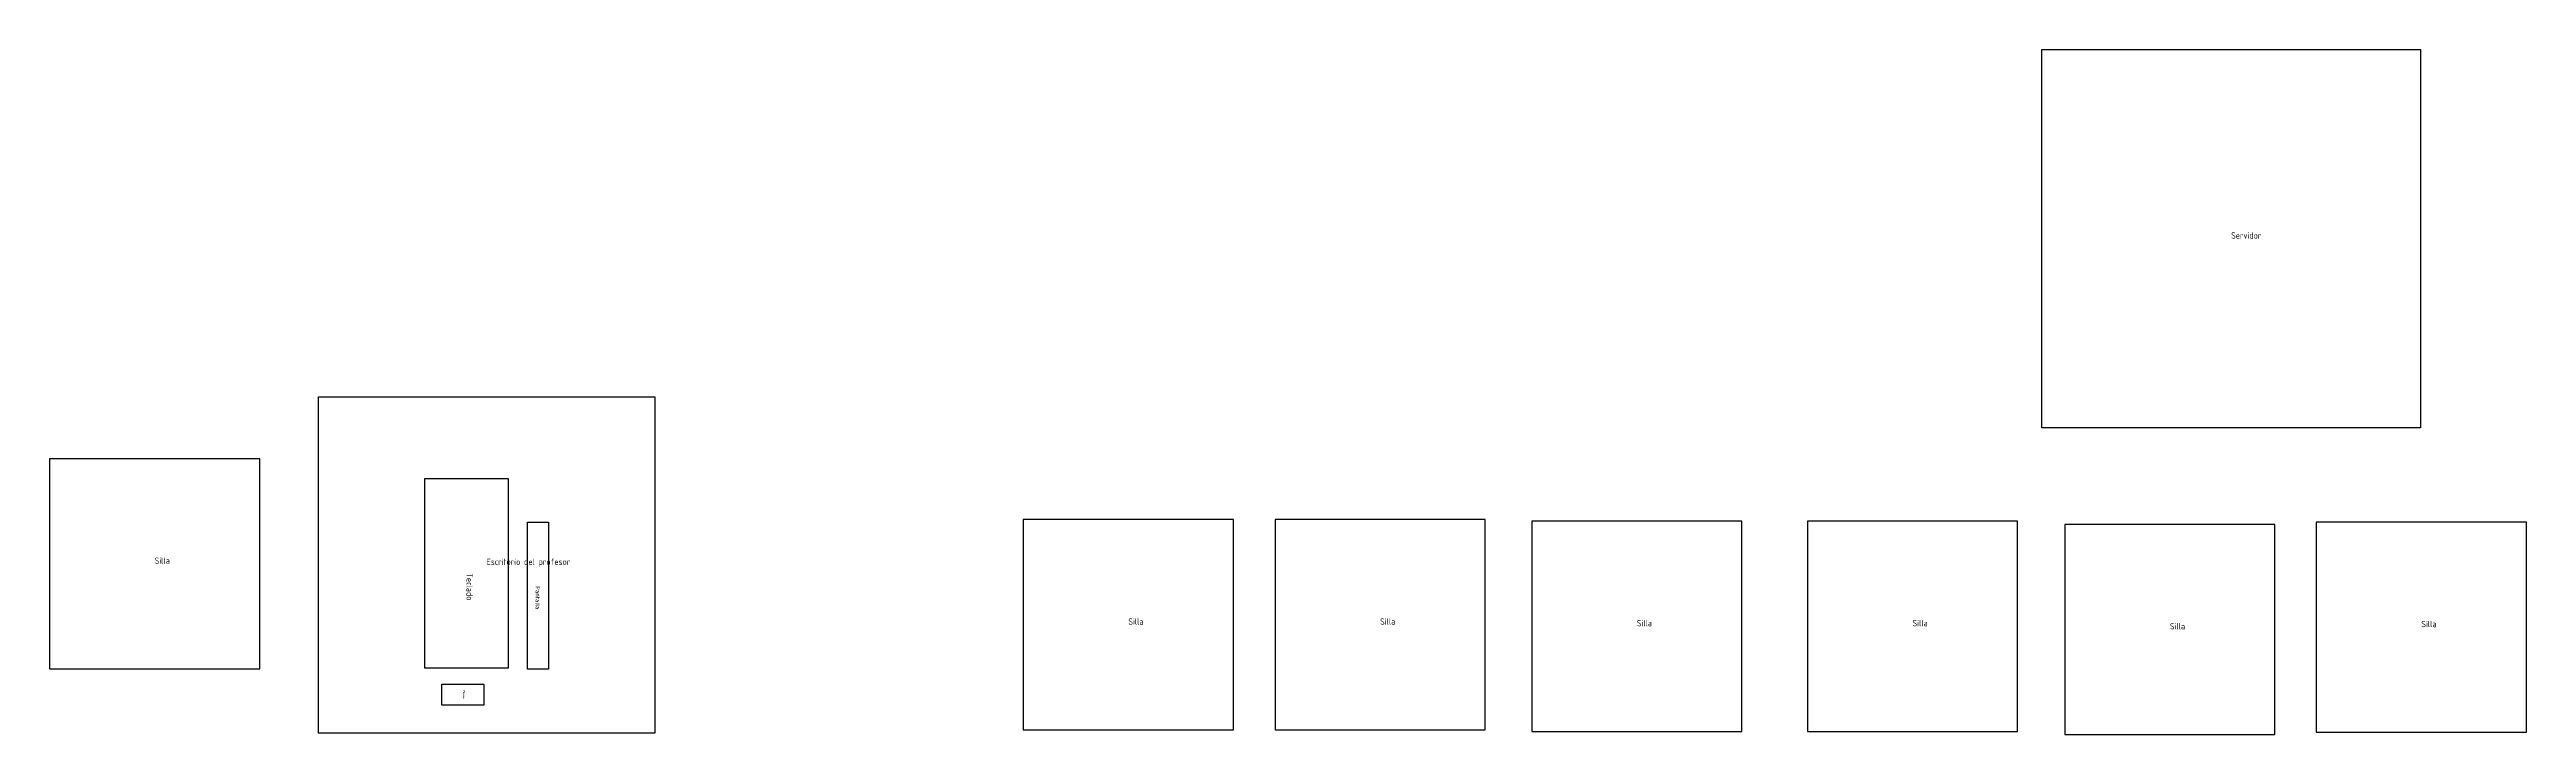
# Model space of a CAD drawing. Header units: millimetres. Extents: x 271 to 6249, y 342 to 7614.
# Drawn here: x 272 to 6164, y 5984 to 7614 of the extents above; entities that cross this region are included whole.
import ezdxf

# ---------------------------------------------------------------- set-up
doc = ezdxf.new("R2010")
doc.units = ezdxf.units.MM
for name, color, linetype in [('MOUSE', 7, 'Continuous'), ('Pantalla', 7, 'Continuous'), ('Servidor', 7, 'Continuous'), ('Teclado', 7, 'Continuous')]:
    doc.layers.add(name, color=color, linetype=linetype)
doc.styles.add('Atributos', font='isocp_IV25.ttf')

# ---------------------------------------------------------------- blocks, each defined once
blk = doc.blocks.new('Escritorio profesor')
blk.add_lwpolyline([(-400, 400), (400, 400), (400, -400), (-400, -400)], close=True)
at = {"style": 'Atributos', "flags": 1}
for tag, p in [('COLOR', (-369.4, 347)), ('MARCA', (-375.6, 300.8)), ('MODELO', (-375.6, 251.4))]:
    blk.add_attdef(tag, p, '', height=15, dxfattribs=at)
at = {"style": 'Atributos'}
blk.add_attdef('NOMBRE', (0, 0), '', height=15, dxfattribs=at)
blk = doc.blocks.new('Silla')
blk.add_lwpolyline([(-250, -250), (250, -250), (250, 250), (-250, 250)], close=True)
at = {"style": 'Atributos'}
for tag, p, flags in [('MARCA', (-221.1, 164.9), 1), ('COLOR', (-215.3, 204.1), 1), ('MODELO', (-218.2, 125.7), 1), ('NOMBRE', (0, 0), 8)]:
    blk.add_attdef(tag, p, '', height=15, dxfattribs=dict(at, flags=flags))
blk = doc.blocks.new('Pantalla')
at = {"layer": 'Pantalla'}
blk.add_lwpolyline([(-175, 25), (175, 25), (175, -25), (-175, -25)], close=True, dxfattribs=at)
at = {"layer": 'Pantalla', "style": 'Atributos'}
for tag, p, height, flags in [('MARCA', (-169.5, 2.1), 5, 1), ('COLOR', (-167.3, 13.2), 5, 1), ('NOMBRE', (-22.5, -5.4), 10, 8), ('MODELO', (-168.7, -8.6), 5, 1)]:
    blk.add_attdef(tag, p, '', height=height, dxfattribs=dict(at, flags=flags))
blk = doc.blocks.new('Teclado')
blk.add_lwpolyline([(-225, -100), (225, -100), (225, 100), (-225, 100)], close=True)
at = {"layer": 'Teclado', "style": 'Atributos'}
for tag, p, flags in [('COLOR', (-207.7, 69), 1), ('MODELO', (-213.4, -2.4), 1), ('MARCA', (-210.5, 32.2), 1), ('NOMBRE', (0, 0), 8)]:
    blk.add_attdef(tag, p, '', height=15, dxfattribs=dict(at, flags=flags))
blk = doc.blocks.new('Mouse')
at = {"layer": 'MOUSE'}
blk.add_lwpolyline([(-25, 50), (25, 50), (25, -50), (-25, -50)], close=True, dxfattribs=at)
at = {"layer": 'MOUSE', "style": 'Atributos'}
for tag, p, height, flags in [('MARCA', (-19.9, 35.8), 2.5, 1), ('MODELO', (-19.4, 27.9), 2.5, 1), ('COLOR', (-18.9, 41.9), 2.5, 1), ('NOMBRE', (-10.9, 0), 5, 8)]:
    blk.add_attdef(tag, p, '', height=height, dxfattribs=dict(at, flags=flags))
blk = doc.blocks.new('Servidor')
at = {"layer": 'Servidor'}
blk.add_lwpolyline([(-450, 450), (450, 450), (450, -450), (-450, -450)], close=True, dxfattribs=at)
at = {"layer": 'Servidor', "style": 'Atributos'}
for tag, p, flags in [('COLOR', (-408.9, 374.7), 1), ('MODELO', (-411.9, 283.9), 1), ('MARCA', (-407.4, 327.1), 1), ('NOMBRE', (0, 0), 8)]:
    blk.add_attdef(tag, p, '', height=15, dxfattribs=dict(at, flags=flags))

msp = doc.modelspace()

# ---------------------------------------------------------------- block references
ref = msp.add_blockref('Servidor', (5461.2, 7164.1))
ref.add_attrib('NOMBRE', 'Servidor', (5461.2, 7164.1), dxfattribs={"layer": 'Servidor', "height": 15, "style": 'Atributos'})
msp.add_blockref('Escritorio profesor', (1311.7, 6387.6)).add_auto_attribs({'NOMBRE': 'Escritorio del profesor'})
ref = msp.add_blockref('Silla', (522.3, 6390.3))
ref.add_attrib('NOMBRE', 'Silla', (522.3, 6390.3), dxfattribs={"height": 15, "style": 'Atributos'})
ref = msp.add_blockref('Teclado', (1264, 6367.8), dxfattribs=dict(rotation=270))
ref.add_attrib('NOMBRE', 'Teclado', (1264, 6367.8), dxfattribs={"layer": 'Teclado', "height": 15, "rotation": 270, "style": 'Atributos'})
ref = msp.add_blockref('Pantalla', (1433.7, 6314.6), dxfattribs=dict(rotation=270))
ref.add_attrib('NOMBRE', 'Pantalla', (1428.3, 6337), dxfattribs={"layer": 'Pantalla', "height": 10, "rotation": 270, "style": 'Atributos'})
ref = msp.add_blockref('Silla', (2838.2, 6245.4))
ref.add_attrib('NOMBRE', 'Silla', (2838.2, 6245.4), dxfattribs={"height": 15, "style": 'Atributos'})
ref = msp.add_blockref('Silla', (3437.1, 6245.4))
ref.add_attrib('NOMBRE', 'Silla', (3437.1, 6245.4), dxfattribs={"height": 15, "style": 'Atributos'})
ref = msp.add_blockref('Silla', (4047.6, 6241.6))
ref.add_attrib('NOMBRE', 'Silla', (4047.6, 6241.6), dxfattribs={"height": 15, "style": 'Atributos'})
ref = msp.add_blockref('Silla', (4703.3, 6241.6))
ref.add_attrib('NOMBRE', 'Silla', (4703.3, 6241.6), dxfattribs={"height": 15, "style": 'Atributos'})
ref = msp.add_blockref('Silla', (5315.5, 6234.2))
ref.add_attrib('NOMBRE', 'Silla', (5315.5, 6234.2), dxfattribs={"height": 15, "style": 'Atributos'})
ref = msp.add_blockref('Silla', (5913.6, 6239.5))
ref.add_attrib('NOMBRE', 'Silla', (5913.6, 6239.5), dxfattribs={"height": 15, "style": 'Atributos'})
ref = msp.add_blockref('Mouse', (1255.6, 6078.7), dxfattribs=dict(rotation=270))
ref.add_attrib('NOMBRE', 'Mouse', (1255.6, 6089.6), dxfattribs={"layer": 'MOUSE', "height": 5, "rotation": 270, "style": 'Atributos'})

doc.saveas('drawing.dxf')
